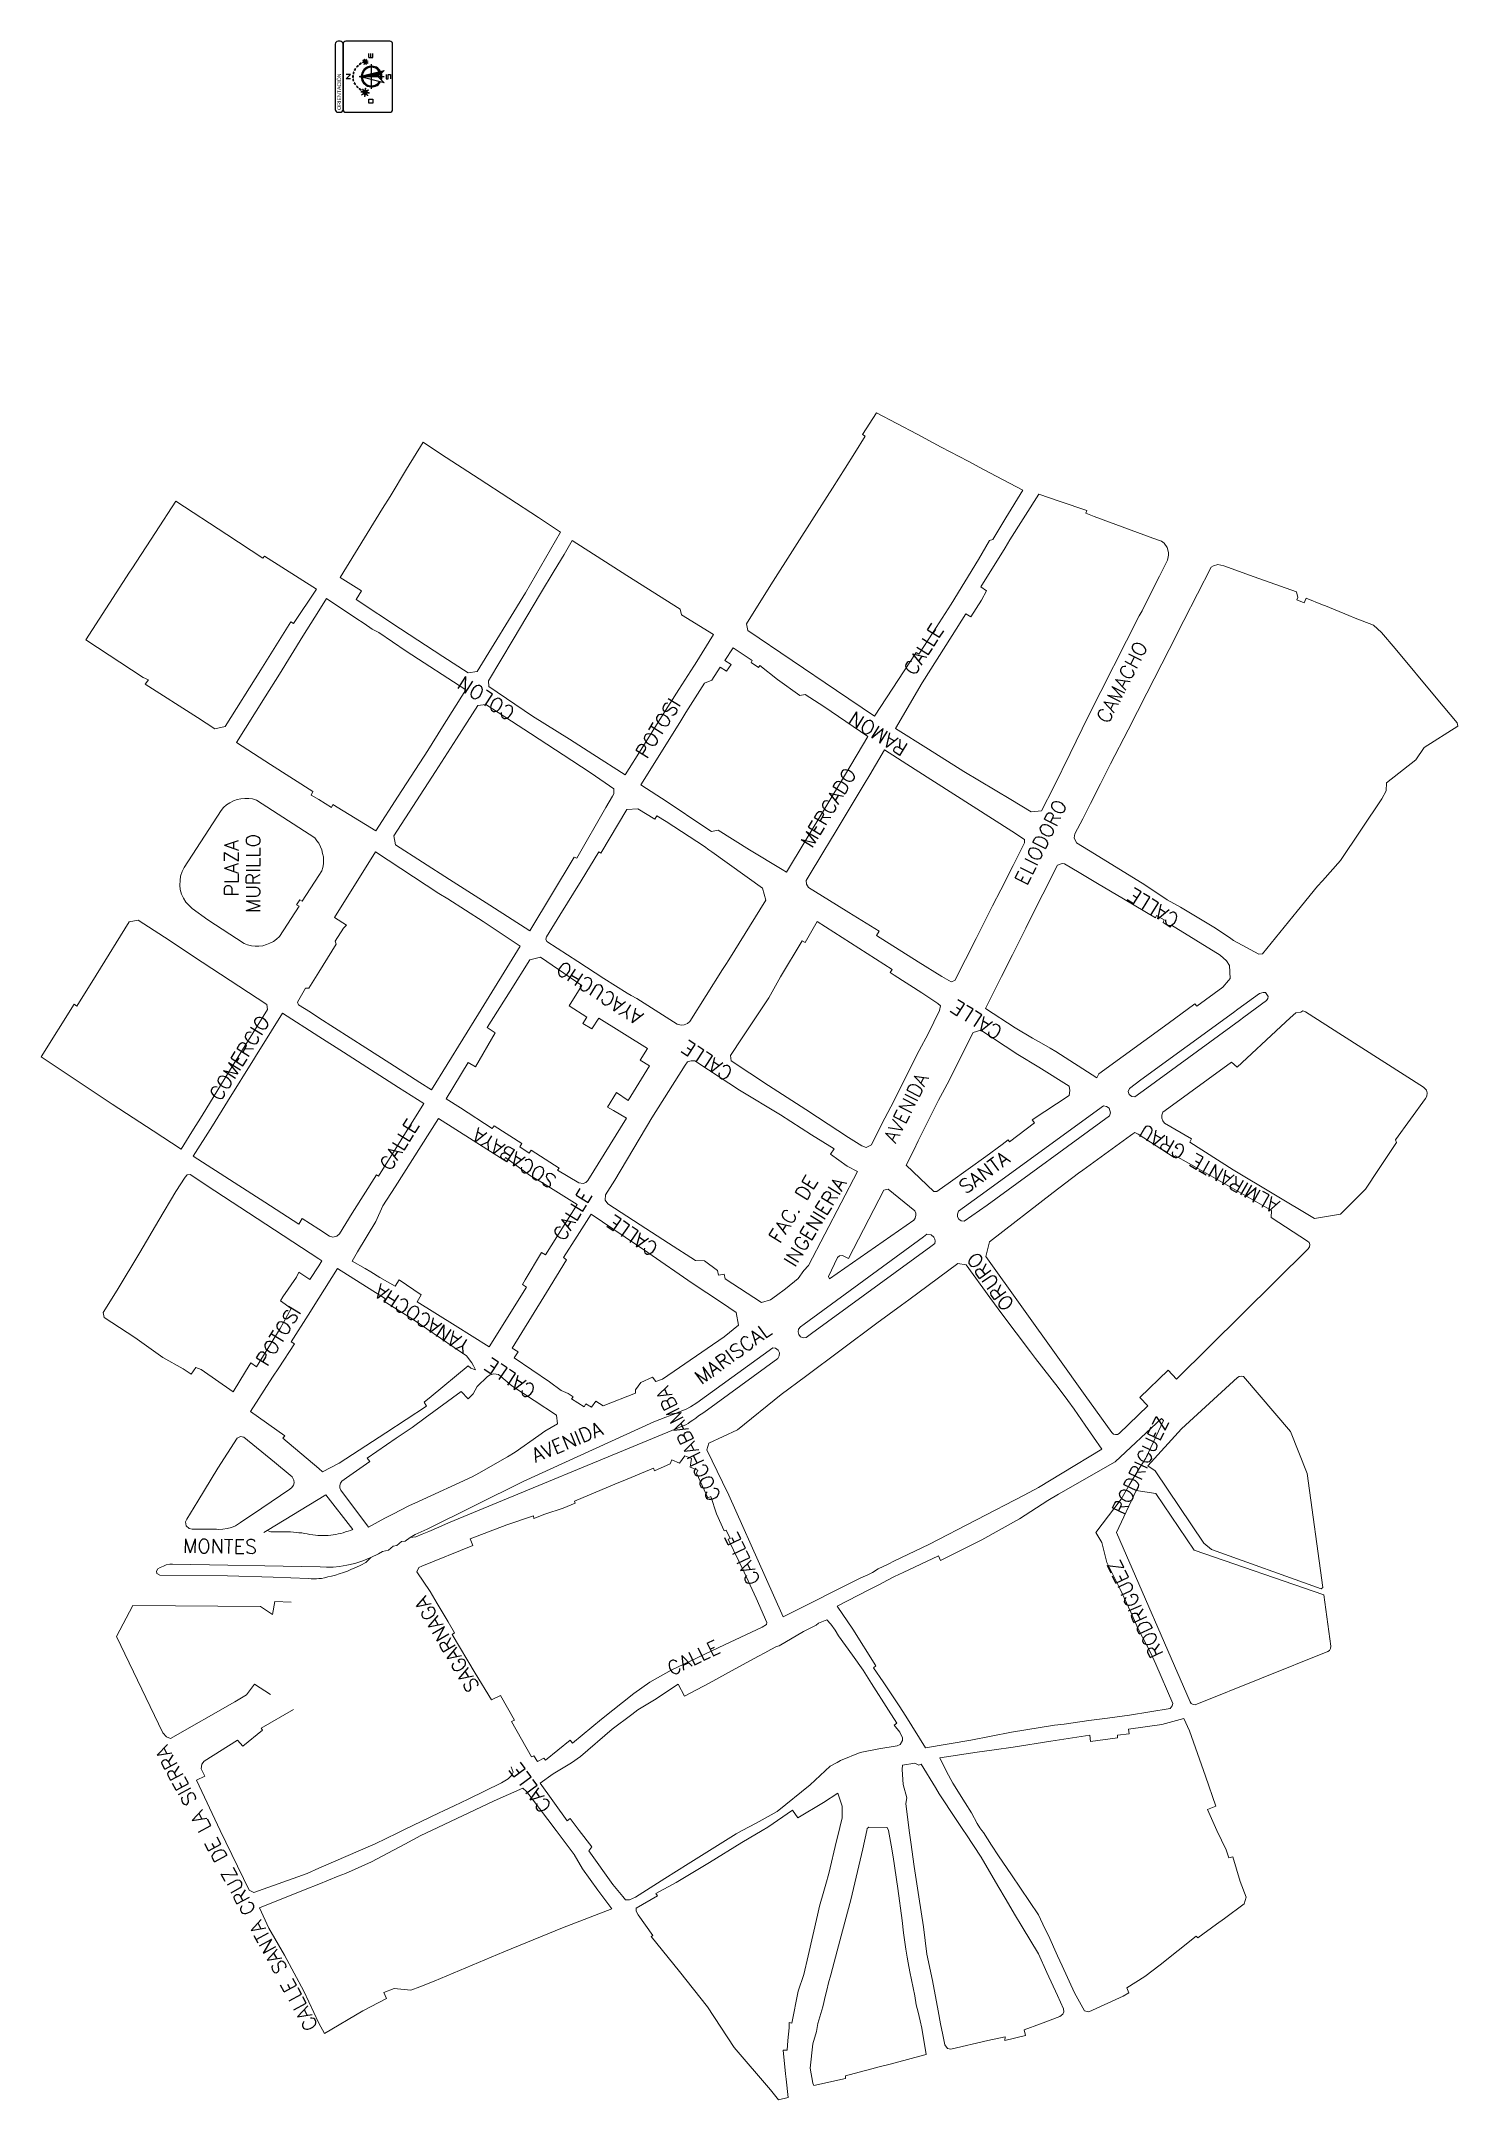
# Model space of a CAD drawing. Header units: inches. Extents: x -2589 to 356, y 65 to 4263.
# Drawn here: x -2589 to -1883, y 3237 to 4263 of the extents above; entities that cross this region are included whole.
import ezdxf

# ---------------------------------------------------------------- set-up
doc = ezdxf.new("R2010")
doc.units = ezdxf.units.IN
doc.header["$MEASUREMENT"] = 0
doc.layers.get('0').update_dxf_attribs({"true_color": 0xc2ced6})
doc.layers.add('NCALLES', color=7, linetype='Continuous', lineweight=0)
doc.layers.add('TRAZOS', color=7, linetype='Continuous', lineweight=0)
doc.layers.add('www.dwgautocad.com', color=7, linetype='Continuous')
doc.styles.add('PDF Swis721 Ex BT', font='swisse.ttf')
doc.styles.add('ROMANS', font='ROMANS', dxfattribs={"height": 0.2})

msp = doc.modelspace()

# ---------------------------------------------------------------- texts
at = {"style": 'PDF Swis721 Ex BT'}
msp.add_text('ORIENTACIÓN', height=1.871, rotation=90, dxfattribs=at).set_placement((-2439.3, 4228.3, -941.4))
at = {"layer": 'NCALLES', "style": 'ROMANS'}
for s, rotation, p in [('CALLE', 57.6589, (-2153.5, 3946, -941.4)), ('CAMACHO', 62.8632, (-2057.1, 3922.1, -941.4)), ('COLON', 146.8057, (-2352, 3929.5, -941.4)), ('POTOSI', 58.0796, (-2287, 3904.6, -941.4)), ('RAMON', 147.7772, (-2156.2, 3911.9, -941.4)), ('MERCADO', 59.015, (-2204.7, 3860.1, -941.4)), ('ELIODORO', 63.4644, (-2097.7, 3841.5, -941.4)), ('PLAZA', 90, (-2490.3, 3836.4, -941.4)), ('MURILLO', 90, (-2479.6, 3828.2, -941.4)), ('CALLE', 148.1752, (-2021.1, 3826.5, -941.4)), ('AYACUCHO', 147.0523, (-2288.2, 3778, -941.4)), ('CALLE', 147.8025, (-2109.2, 3770.6, -941.4)), ('COMERCIO', 58.0919, (-2499.4, 3734, -941.4)), ('CALLE', 146.6593, (-2243.5, 3750, -941.4)), ('AVENIDA', 63.1909, (-2163.1, 3713, -941.4)), ('CALLE', 57.9167, (-2414.6, 3699.2, -941.4)), ('SOCABAYA', 147.6769, (-2331.4, 3696.5, -941.4)), ('ALMIRANTE GRAU', 150.1539, (-1971.2, 3684.4, -941.4)), ('SANTA', 36.3627, (-2128.2, 3687.8, -941.4)), ('FAC. DE', 58.512, (-2220.6, 3663.2, -941.4)), ('INGENIERIA', 58.512, (-2213.2, 3651.3, -941.4)), ('CALLE', 58.6604, (-2328.2, 3664.2, -941.4)), ('CALLE', 145.4594, (-2280.7, 3662.5, -941.4)), ('ORURO', 125.2571, (-2103.6, 3633.3, -941.4)), ('YANACOCHA', 146.9226, (-2374.3, 3614.2, -941.4)), ('POTOSI', 58.2099, (-2476.1, 3601.9, -941.4)), ('MARISCAL', 36.1349, (-2259.8, 3592.9, -941.4)), ('CALLE', 146.439, (-2341.6, 3591.7, -941.4)), ('COCHABAMBA', 115.5696, (-2249.8, 3537.3, -941.4)), ('AVENIDA', 22.4441, (-2342.6, 3554.3, -941.4)), ('RODRIGUEZ', 64.5535, (-2049.1, 3527.7, -941.4)), ('CALLE', 115.5696, (-2230.1, 3495.5, -941.4)), ('MONTES', 359.3193, (-2518.1, 3509.4, -941.4)), ('RODRIGUEZ', 114.9604, (-2029.3, 3459.2, -941.4)), ('SAGARNAGA', 120.4397, (-2370.1, 3442.7, -941.4)), ('CALLE', 25.8929, (-2274.6, 3448, -941.4)), ('CALLE SANTA CRUZ DE LA SIERRA', 118.2123, (-2450.5, 3273.6, -941.4)), ('CALLE', 125.5753, (-2334.1, 3383.1, -941.4))]:
    msp.add_text(s, height=7, rotation=rotation, dxfattribs=at).set_placement(p)

# ---------------------------------------------------------------- blocks, each defined once
blk = doc.blocks.new('asol.')
at = {"true_color": 0xf8d731}
h = blk.add_hatch(color=40, dxfattribs=at)
h.dxf.hatch_style = 1
edge = h.paths.add_edge_path()
edge.add_ellipse((1403.15, 1337.39), major_axis=(-1.82, 1.27), ratio=1, start_angle=344.7725, end_angle=351.9725)
edge.add_line((1401.53, 1338.91), (1401.57, 1338.87))
edge.add_ellipse((1403.15, 1337.39), major_axis=(-1.78, 1.25), ratio=1, start_angle=344.7732, end_angle=351.9732, ccw=False)
edge.add_line((1401.77, 1339.06), (1401.74, 1339.1))
edge = h.paths.add_edge_path()
edge.add_line((1402.23, 1339.35), (1402.21, 1339.4))
edge.add_ellipse((1403.15, 1337.39), major_axis=(-1.82, 1.27), ratio=1, start_angle=330.374, end_angle=337.574)
edge.add_line((1401.96, 1339.26), (1401.99, 1339.22))
edge.add_ellipse((1403.15, 1337.39), major_axis=(-1.78, 1.25), ratio=1, start_angle=330.3725, end_angle=337.5725, ccw=False)
edge = h.paths.add_edge_path()
edge.add_ellipse((1403.15, 1337.39), major_axis=(-1.78, 1.25), ratio=1, start_angle=316.3057, end_angle=323.1733, ccw=False)
edge.add_line((1402.73, 1339.52), (1402.72, 1339.57))
edge.add_ellipse((1403.15, 1337.39), major_axis=(-1.82, 1.27), ratio=1, start_angle=316.28, end_angle=323.1769)
edge.add_line((1402.46, 1339.5), (1402.48, 1339.45))
h = blk.add_hatch(color=40, dxfattribs=at)
h.dxf.hatch_style = 1
edge = h.paths.add_edge_path()
edge.add_spline(control_points=[(1402.94, 1339.54), (1403.08, 1339.55), (1403.21, 1339.55)], knot_values=[0, 0, 0, 0.125664, 0.125664, 0.125664], weights=[1, 0.998027, 1], degree=2, periodic=0)
edge.add_line((1403.21, 1339.55), (1403.22, 1339.6))
edge.add_spline(control_points=[(1403.22, 1339.6), (1403.08, 1339.6), (1402.94, 1339.59)], knot_values=[0, 0, 0, 0.125664, 0.125664, 0.125664], weights=[1, 0.998027, 1], degree=2, periodic=0)
edge.add_line((1402.94, 1339.59), (1402.94, 1339.54))
h = blk.add_hatch(color=40, dxfattribs=at)
h.dxf.hatch_style = 1
edge = h.paths.add_edge_path()
edge.add_line((1404.41, 1339.1), (1404.38, 1339.06))
edge.add_ellipse((1402.99, 1337.39), major_axis=(1.78, 1.25), ratio=1, start_angle=8.0268, end_angle=15.2268, ccw=False)
edge.add_line((1404.57, 1338.87), (1404.61, 1338.91))
edge.add_ellipse((1402.99, 1337.39), major_axis=(1.82, 1.27), ratio=1, start_angle=8.0275, end_angle=15.2275)
edge = h.paths.add_edge_path()
edge.add_ellipse((1402.99, 1337.39), major_axis=(1.78, 1.25), ratio=1, start_angle=22.4275, end_angle=29.6275, ccw=False)
edge.add_line((1404.16, 1339.22), (1404.18, 1339.26))
edge.add_ellipse((1402.99, 1337.39), major_axis=(1.82, 1.27), ratio=1, start_angle=22.426, end_angle=29.626)
edge.add_line((1403.94, 1339.4), (1403.92, 1339.35))
edge = h.paths.add_edge_path()
edge.add_line((1403.66, 1339.45), (1403.68, 1339.5))
edge.add_ellipse((1402.99, 1337.39), major_axis=(1.82, 1.27), ratio=1, start_angle=36.8231, end_angle=43.72)
edge.add_line((1403.42, 1339.57), (1403.41, 1339.52))
edge.add_ellipse((1402.99, 1337.39), major_axis=(1.78, 1.25), ratio=1, start_angle=36.8267, end_angle=43.6943, ccw=False)
h = blk.add_hatch(color=256)
edge = h.paths.add_edge_path()
edge.add_ellipse((1400.9, 1337.91), major_axis=(0.176, -0.224), ratio=1, start_angle=269.9936, end_angle=449.9936, ccw=False)
edge.add_ellipse((1400.9, 1337.91), major_axis=(0.176, -0.224), ratio=1, start_angle=89.9935, end_angle=269.9935, ccw=False)
h = blk.add_hatch(color=40, dxfattribs=at)
edge = h.paths.add_edge_path()
edge.add_ellipse((1400.9, 1337.91), major_axis=(0.176, -0.224), ratio=1, start_angle=269.9936, end_angle=449.9936, ccw=False)
edge.add_ellipse((1400.9, 1337.91), major_axis=(0.176, -0.224), ratio=1, start_angle=89.9935, end_angle=269.9935, ccw=False)
h = blk.add_hatch(color=40, dxfattribs=at)
h.dxf.hatch_style = 1
edge = h.paths.add_edge_path()
edge.add_spline(control_points=[(1401.26, 1338.46), (1401.33, 1338.58), (1401.42, 1338.68)], knot_values=[0, 0, 0, 0.125664, 0.125664, 0.125664], weights=[1, 0.998027, 1], degree=2, periodic=0)
edge.add_line((1401.42, 1338.68), (1401.38, 1338.71))
edge.add_spline(control_points=[(1401.38, 1338.71), (1401.29, 1338.61), (1401.22, 1338.49)], knot_values=[0, 0, 0, 0.125664, 0.125664, 0.125664], weights=[1, 0.998027, 1], degree=2, periodic=0)
edge.add_line((1401.22, 1338.49), (1401.26, 1338.46))
h = blk.add_hatch(color=40, dxfattribs=at)
h.dxf.hatch_style = 1
edge = h.paths.add_edge_path()
edge.add_spline(control_points=[(1404.72, 1338.68), (1404.81, 1338.58), (1404.88, 1338.46)], knot_values=[0, 0, 0, 0.125664, 0.125664, 0.125664], weights=[1, 0.998027, 1], degree=2, periodic=0)
edge.add_line((1404.88, 1338.46), (1404.93, 1338.49))
edge.add_spline(control_points=[(1404.93, 1338.49), (1404.85, 1338.61), (1404.76, 1338.71)], knot_values=[0, 0, 0, 0.125664, 0.125664, 0.125664], weights=[1, 0.998027, 1], degree=2, periodic=0)
edge.add_line((1404.76, 1338.71), (1404.72, 1338.68))
h = blk.add_hatch(color=256)
edge = h.paths.add_edge_path()
edge.add_ellipse((1405.11, 1337.88), major_axis=(0.178, -0.091), ratio=1, start_angle=89.9932, end_angle=269.9932, ccw=False)
edge.add_ellipse((1405.11, 1337.88), major_axis=(0.178, -0.091), ratio=1, start_angle=269.9937, end_angle=449.9937, ccw=False)
h = blk.add_hatch(color=40, dxfattribs=at)
edge = h.paths.add_edge_path()
edge.add_ellipse((1405.11, 1337.88), major_axis=(0.178, -0.091), ratio=1, start_angle=89.9932, end_angle=269.9932, ccw=False)
edge.add_ellipse((1405.11, 1337.88), major_axis=(0.178, -0.091), ratio=1, start_angle=269.9937, end_angle=449.9937, ccw=False)
for p, q in [((1402.48, 1339.45), (1402.46, 1339.5)), ((1402.48, 1339.45), (1402.46, 1339.5)), ((1402.71, 1339.52), (1402.72, 1339.57)), ((1402.71, 1339.52), (1402.72, 1339.57)), ((1402.73, 1339.52), (1402.72, 1339.57)), ((1402.73, 1339.52), (1402.72, 1339.57)), ((1403.66, 1339.45), (1403.68, 1339.5)), ((1403.66, 1339.45), (1403.68, 1339.5)), ((1400.54, 1337.93), (1400.34, 1337.96)), ((1400.54, 1337.93), (1400.34, 1337.96)), ((1400.55, 1337.97), (1400.35, 1338)), ((1400.55, 1337.97), (1400.35, 1338)), ((1400.61, 1337.7), (1400.45, 1337.58)), ((1400.61, 1337.7), (1400.45, 1337.58)), ((1400.63, 1337.67), (1400.47, 1337.54)), ((1400.63, 1337.67), (1400.47, 1337.54)), ((1400.66, 1338.18), (1400.54, 1338.34)), ((1400.66, 1338.18), (1400.54, 1338.34)), ((1400.7, 1338.21), (1400.57, 1338.36)), ((1400.7, 1338.21), (1400.57, 1338.36)), ((1400.84, 1337.55), (1400.82, 1337.35)), ((1400.84, 1337.55), (1400.82, 1337.35)), ((1400.88, 1337.54), (1400.86, 1337.35)), ((1400.88, 1337.54), (1400.86, 1337.35)), ((1400.93, 1338.27), (1400.95, 1338.47)), ((1400.93, 1338.27), (1400.95, 1338.47)), ((1400.97, 1338.27), (1400.99, 1338.47)), ((1400.97, 1338.27), (1400.99, 1338.47)), ((1401.11, 1337.61), (1401.24, 1337.45)), ((1401.11, 1337.61), (1401.24, 1337.45)), ((1401.15, 1337.63), (1401.27, 1337.48)), ((1401.15, 1337.63), (1401.27, 1337.48)), ((1401.18, 1338.15), (1401.34, 1338.27)), ((1401.18, 1338.15), (1401.34, 1338.27)), ((1401.2, 1338.12), (1401.36, 1338.24)), ((1401.2, 1338.12), (1401.36, 1338.24)), ((1401.26, 1337.85), (1401.46, 1337.82)), ((1401.26, 1337.85), (1401.46, 1337.82)), ((1401.27, 1337.88), (1401.47, 1337.86)), ((1401.27, 1337.88), (1401.47, 1337.86)), ((1401.57, 1338.87), (1401.53, 1338.91)), ((1401.57, 1338.87), (1401.53, 1338.91)), ((1401.77, 1339.06), (1401.74, 1339.1)), ((1401.77, 1339.06), (1401.74, 1339.1)), ((1401.99, 1339.22), (1401.96, 1339.26)), ((1401.99, 1339.22), (1401.96, 1339.26)), ((1402.23, 1339.35), (1402.21, 1339.4)), ((1402.23, 1339.35), (1402.21, 1339.4)), ((1403.92, 1339.35), (1403.94, 1339.4)), ((1403.92, 1339.35), (1403.94, 1339.4)), ((1404.16, 1339.22), (1404.18, 1339.26)), ((1404.16, 1339.22), (1404.18, 1339.26)), ((1404.38, 1339.06), (1404.41, 1339.1)), ((1404.38, 1339.06), (1404.41, 1339.1)), ((1404.57, 1338.87), (1404.61, 1338.91)), ((1404.57, 1338.87), (1404.61, 1338.91)), ((1404.86, 1337.82), (1404.73, 1337.78)), ((1404.86, 1337.82), (1404.73, 1337.78)), ((1404.87, 1337.79), (1404.74, 1337.75)), ((1404.87, 1337.79), (1404.74, 1337.75)), ((1404.87, 1337.99), (1404.75, 1338.05)), ((1404.87, 1337.99), (1404.75, 1338.05)), ((1404.89, 1338.01), (1404.76, 1338.08)), ((1404.89, 1338.01), (1404.76, 1338.08)), ((1404.98, 1337.66), (1404.92, 1337.54)), ((1404.98, 1337.66), (1404.92, 1337.54)), ((1405, 1337.65), (1404.94, 1337.53)), ((1405, 1337.65), (1404.94, 1337.53)), ((1405.02, 1338.12), (1404.97, 1338.25)), ((1405.02, 1338.12), (1404.97, 1338.25)), ((1405.04, 1338.13), (1405, 1338.26)), ((1405.04, 1338.13), (1405, 1338.26)), ((1405.17, 1337.64), (1405.22, 1337.5)), ((1405.17, 1337.64), (1405.22, 1337.5)), ((1405.2, 1337.65), (1405.24, 1337.51)), ((1405.2, 1337.65), (1405.24, 1337.51)), ((1405.21, 1338.12), (1405.28, 1338.24)), ((1405.21, 1338.12), (1405.28, 1338.24)), ((1405.24, 1338.1), (1405.3, 1338.23)), ((1405.24, 1338.1), (1405.3, 1338.23)), ((1405.33, 1337.76), (1405.45, 1337.69)), ((1405.33, 1337.76), (1405.45, 1337.69)), ((1405.34, 1337.78), (1405.47, 1337.72)), ((1405.34, 1337.78), (1405.47, 1337.72)), ((1405.35, 1337.98), (1405.48, 1338.02)), ((1405.35, 1337.98), (1405.48, 1338.02)), ((1405.35, 1337.95), (1405.49, 1337.99)), ((1405.35, 1337.95), (1405.49, 1337.99))]:
    blk.add_line(p, q)
for points in [[(1402.94, 1339.54), (1402.94, 1339.59)], [(1403.21, 1339.55), (1403.22, 1339.6)], [(1401.26, 1338.46), (1401.22, 1338.49)], [(1401.42, 1338.68), (1401.38, 1338.71)], [(1404.72, 1338.68), (1404.76, 1338.71)], [(1404.88, 1338.46), (1404.93, 1338.49)]]:
    blk.add_lwpolyline(points, close=True)
at = {"extrusion": (0, 0, -1)}
for centre, major_axis, start_param, end_param in [((1403.15, 1337.39), (-1.82, 1.27), 0.642684, 0.763059), ((1403.15, 1337.39), (-1.82, 1.27), 0.642684, 0.763059), ((1403.15, 1337.39), (-1.78, 1.25), 0.642747, 0.762609), ((1403.15, 1337.39), (-1.78, 1.25), 0.642747, 0.762609), ((1400.9, 1337.91), (0.348, -0.443), 2.321141, 2.391677), ((1400.9, 1337.91), (0.348, -0.443), 2.321141, 2.391677), ((1400.9, 1337.91), (0.348, -0.443), 1.535648, 1.606184), ((1400.9, 1337.91), (0.348, -0.443), 1.535648, 1.606184), ((1400.9, 1337.91), (0.348, -0.443), 3.106444, 3.17698), ((1400.9, 1337.91), (0.348, -0.443), 3.106444, 3.17698), ((1400.9, 1337.91), (0.225, -0.287), 2.30158, 2.410565), ((1400.9, 1337.91), (0.225, -0.287), 2.30158, 2.410565), ((1400.9, 1337.91), (0.176, -0.224), 1.570796369239125, 7.853981676418711), ((1400.9, 1337.91), (0.176, -0.224), 1.570796369239125, 7.853981676418711), ((1400.9, 1337.91), (0.225, -0.287), 1.516441, 1.625426), ((1400.9, 1337.91), (0.225, -0.287), 1.516441, 1.625426), ((1400.9, 1337.91), (0.225, -0.287), 3.087194, 3.19618), ((1400.9, 1337.91), (0.225, -0.287), 3.087194, 3.19618), ((1400.9, 1337.91), (0.348, -0.443), 0.750168, 0.820704), ((1400.9, 1337.91), (0.348, -0.443), 0.750168, 0.820704), ((1400.9, 1337.91), (0.225, -0.287), 0.731148, 0.840134), ((1400.9, 1337.91), (0.225, -0.287), 0.731148, 0.840134), ((1400.9, 1337.91), (0.226, -0.287), 3.873043, 3.982028), ((1400.9, 1337.91), (0.226, -0.287), 3.873043, 3.982028), ((1400.9, 1337.91), (0.349, -0.443), 3.892882, 3.963418), ((1400.9, 1337.91), (0.349, -0.443), 3.892882, 3.963418), ((1400.9, 1337.91), (0.225, -0.287), -0.054382, 0.054604), ((1400.9, 1337.91), (0.225, -0.287), -0.054382, 0.054604), ((1400.9, 1337.91), (0.225, -0.287), 4.658, 4.766985), ((1400.9, 1337.91), (0.225, -0.287), 4.658, 4.766985), ((1400.9, 1337.91), (0.348, -0.443), -0.035132, 0.035404), ((1400.9, 1337.91), (0.348, -0.443), -0.035132, 0.035404), ((1400.9, 1337.91), (0.225, -0.287), -0.839713, -0.730728), ((1400.9, 1337.91), (0.225, -0.287), -0.839713, -0.730728), ((1400.9, 1337.91), (0.348, -0.443), 4.677246, 4.747782), ((1400.9, 1337.91), (0.348, -0.443), 4.677246, 4.747782), ((1400.9, 1337.91), (0.348, -0.443), -0.820237, -0.749701), ((1400.9, 1337.91), (0.348, -0.443), -0.820237, -0.749701), ((1403.15, 1337.39), (-1.82, 1.27), 0.140106, 0.26577), ((1403.15, 1337.39), (-1.82, 1.27), 0.140106, 0.26577), ((1403.15, 1337.39), (-1.78, 1.25), 0.140095, 0.265759), ((1403.15, 1337.39), (-1.78, 1.25), 0.140095, 0.265759), ((1403.15, 1337.39), (-1.82, 1.27), 0.391408, 0.517072), ((1403.15, 1337.39), (-1.82, 1.27), 0.391408, 0.517072), ((1403.15, 1337.39), (-1.78, 1.25), 0.391433, 0.517097), ((1403.15, 1337.39), (-1.78, 1.25), 0.391433, 0.517097), ((1405.11, 1337.88), (0.351, -0.179), 2.321247, 2.391783), ((1405.11, 1337.88), (0.351, -0.179), 2.321247, 2.391783), ((1405.11, 1337.88), (0.351, -0.179), 3.106431, 3.176967), ((1405.11, 1337.88), (0.351, -0.179), 3.106431, 3.176967), ((1405.11, 1337.88), (0.227, -0.116), 2.301151, 2.410136), ((1405.11, 1337.88), (0.227, -0.116), 2.301151, 2.410136), ((1405.11, 1337.88), (0.227, -0.116), 3.087212, 3.196198), ((1405.11, 1337.88), (0.227, -0.116), 3.087212, 3.196198), ((1405.11, 1337.88), (0.178, -0.091), 1.570788, 7.853973), ((1405.11, 1337.88), (0.178, -0.091), 1.570788, 7.853973), ((1405.11, 1337.88), (0.351, -0.179), 1.535656, 1.606192), ((1405.11, 1337.88), (0.351, -0.179), 1.535656, 1.606192), ((1405.11, 1337.88), (0.351, -0.18), 3.890337, 3.960873), ((1405.11, 1337.88), (0.351, -0.18), 3.890337, 3.960873), ((1405.11, 1337.88), (0.227, -0.116), 1.516424, 1.625409), ((1405.11, 1337.88), (0.227, -0.116), 1.516424, 1.625409), ((1405.11, 1337.88), (0.227, -0.116), 3.871658, 3.980643), ((1405.11, 1337.88), (0.227, -0.116), 3.871658, 3.980643), ((1405.11, 1337.88), (0.227, -0.116), 0.7309, 0.839885), ((1405.11, 1337.88), (0.227, -0.116), 0.7309, 0.839885), ((1405.11, 1337.88), (0.227, -0.116), 4.658008, 4.766993), ((1405.11, 1337.88), (0.227, -0.116), 4.658008, 4.766993), ((1405.11, 1337.88), (0.351, -0.18), 0.749405, 0.819941), ((1405.11, 1337.88), (0.351, -0.18), 0.749405, 0.819941), ((1405.11, 1337.88), (0.351, -0.179), 4.677241, 4.747777), ((1405.11, 1337.88), (0.351, -0.179), 4.677241, 4.747777), ((1405.11, 1337.88), (0.227, -0.116), -0.054401, 0.054584), ((1405.11, 1337.88), (0.227, -0.116), -0.054401, 0.054584), ((1405.11, 1337.88), (0.227, -0.116), -0.840013, -0.731028), ((1405.11, 1337.88), (0.227, -0.116), -0.840013, -0.731028), ((1405.11, 1337.88), (0.351, -0.179), -0.819683, -0.749147), ((1405.11, 1337.88), (0.351, -0.179), -0.819683, -0.749147)]:
    blk.add_ellipse(centre, major_axis=major_axis, ratio=1, start_param=start_param, end_param=end_param, dxfattribs=at)
for major_axis, start_param, end_param in [((1.78, 1.25), 0.642747, 0.762609), ((1.78, 1.25), 0.642747, 0.762609), ((1.82, 1.27), 0.642684, 0.763059), ((1.82, 1.27), 0.642684, 0.763059), ((1.78, 1.25), 0.391433, 0.517097), ((1.78, 1.25), 0.391433, 0.517097), ((1.82, 1.27), 0.391408, 0.517072), ((1.82, 1.27), 0.391408, 0.517072), ((1.78, 1.25), 0.140095, 0.265759), ((1.78, 1.25), 0.140095, 0.265759), ((1.82, 1.27), 0.140106, 0.26577), ((1.82, 1.27), 0.140106, 0.26577)]:
    blk.add_ellipse((1402.99, 1337.39), major_axis=major_axis, ratio=1, start_param=start_param, end_param=end_param)
for points in [[(1403.22, 1339.6), (1403.08, 1339.6), (1402.94, 1339.59), (1403.08, 1339.6), (1403.22, 1339.6)], [(1403.21, 1339.55), (1403.08, 1339.55), (1402.94, 1339.54), (1403.08, 1339.55), (1403.21, 1339.55)], [(1401.38, 1338.71), (1401.29, 1338.61), (1401.22, 1338.49), (1401.29, 1338.61), (1401.38, 1338.71)], [(1401.42, 1338.68), (1401.33, 1338.58), (1401.26, 1338.46), (1401.33, 1338.58), (1401.42, 1338.68)], [(1404.72, 1338.68), (1404.81, 1338.58), (1404.88, 1338.46), (1404.81, 1338.58), (1404.72, 1338.68)], [(1404.76, 1338.71), (1404.85, 1338.61), (1404.93, 1338.49), (1404.85, 1338.61), (1404.76, 1338.71)]]:
    blk.add_rational_spline(points, [1, 0.998026728428, 1, 0.998026728428, 1], degree=2, knots=[0, 0, 0, 0.1256637, 0.1256637, 0.2513274, 0.2513274, 0.2513274])
blk = doc.blocks.new('DIREC.')
for p, q in [((1411.23, 1336.59), (1411.8, 1336.59)), ((1411.23, 1336.3), (1411.8, 1336.3))]:
    blk.add_line(p, q)
blk.add_lwpolyline([(1404.96, 1336.59), (1405.53, 1336.59), (1405.53, 1336.02), (1404.96, 1336.02)], close=True)
for points in [[(1411.23, 1336.59), (1411.23, 1336.02), (1411.8, 1336.02)], [(1408.89, 1334.19), (1408.32, 1334.19), (1408.32, 1333.9), (1408.89, 1333.9), (1408.89, 1333.62), (1408.32, 1333.62)]]:
    blk.add_lwpolyline(points)
at = {"layer": 'www.dwgautocad.com'}
for p, q in [((1408.63, 1337.91), (1408.63, 1334.49)), ((1406.92, 1336.2), (1410.34, 1336.2))]:
    blk.add_line(p, q, dxfattribs=at)
blk.add_lwpolyline([(1408.32, 1339.11), (1408.32, 1339.68), (1408.89, 1339.11), (1408.89, 1339.68)], dxfattribs=at)
at = {"layer": 'www.dwgautocad.com', "const_width": 0.0713}
for points in [[(1408.53, 1337.51, 0.392385), (1407.31, 1336.2, 1)], [(1410.02, 1336.2, 0.414214), (1408.63, 1337.59, 1)], [(1407.9, 1335.01, -0.261393), (1407.24, 1336.2, -1)], [(1408.63, 1334.81, -0.083997), (1408.17, 1334.89, -1)], [(1409.95, 1336.2, -0.414214), (1408.63, 1334.88, -1)]]:
    blk.add_lwpolyline(points, format="xyb", dxfattribs=at)
at = {"layer": 'www.dwgautocad.com'}
blk.add_lwpolyline([(1408.63, 1337.91), (1409.48, 1334.49), (1408.63, 1335.34), (1407.77, 1334.49)], close=True, dxfattribs=at)
for radius, start, end in [(1.43, 92.8842, 239.0434), (1.28, 94.8313, 237.0962), (1.43, 250.1041, 87.1158), (1.28, 253.1255, 85.1687)]:
    blk.add_arc((1408.63, 1336.2), radius, start, end, dxfattribs=at)
blk.add_solid([(1408.63, 1337.91), (1409.48, 1334.49), (1408.63, 1335.34)], dxfattribs=at)
blk.add_blockref('asol.', (5.55, -0.82))

# ---------------------------------------------------------------- linework, layer by layer
at = {"elevation": -941.4}
msp.add_lwpolyline([(-2442.2, 4228.5, 0.413605), (-2440.8, 4227.1), (-2439.7, 4227.1, 0.414214), (-2438.3, 4228.5), (-2438.3, 4261.1, 0.414831), (-2439.7, 4262.5), (-2440.8, 4262.5, 0.414221), (-2442.2, 4261.1)], format="xyb", close=True, dxfattribs=at)
msp.add_lwpolyline([(-2436.9, 4262.5, 0.414221), (-2438.3, 4261.1), (-2438.3, 4228.5, 0.413605), (-2436.9, 4227.1), (-2415, 4227.1, 0.414214), (-2413.6, 4228.5), (-2413.6, 4261.1, 0.414831), (-2415, 4262.5), (-2436.9, 4262.5)], format="xyb", dxfattribs=at)
at = {"layer": 'TRAZOS'}
msp.add_line((-2477.8, 3519.5, -941.4), (-2476.1, 3520.5, -941.4), dxfattribs=at)
at = {"layer": 'TRAZOS', "elevation": -941.4}
for points in [[(-2099.7, 4038.9), (-2119.3, 4049.2), (-2126.9, 4053.3), (-2140.3, 4060.3), (-2152.3, 4066.7), (-2172.6, 4077.3), (-2179.5, 4066.5), (-2178.1, 4065.7), (-2183.4, 4057.4), (-2188.2, 4049.8), (-2194.4, 4039.9), (-2202.4, 4027.3), (-2225.1, 3991.6), (-2237.3, 3972.3), (-2236.7, 3968.9), (-2192.5, 3939.1), (-2173.5, 3926.3), (-2152.7, 3958), (-2151.4, 3957.2), (-2144.3, 3968.1), (-2135.3, 3982), (-2121.7, 4004.3), (-2116.3, 4013.8), (-2114.6, 4014.3), (-2108.1, 4025.1), (-2099.7, 4038.9)], [(-2329.9, 4017.9), (-2341, 4025.2), (-2370.5, 4044.4), (-2389.8, 4057), (-2398.4, 4062.7), (-2406.6, 4049.3), (-2414.9, 4035.7), (-2418.7, 4029.7), (-2439.8, 3995.3), (-2429.1, 3988.7), (-2431.7, 3984.3), (-2409.6, 3969.8), (-2388.5, 3956), (-2375.9, 3947.8), (-2371.4, 3948.5), (-2347.4, 3987.7), (-2329.9, 4017.9)], [(-2451.6, 3989.5), (-2477.5, 4006), (-2478.2, 4005), (-2496.2, 4016.8), (-2521.6, 4033.4), (-2531.8, 4017.7), (-2543.5, 3999.6), (-2544.6, 3997.9), (-2566.4, 3964.3), (-2537.8, 3945.5), (-2535.2, 3944.4), (-2536.9, 3942.1), (-2510.8, 3925.5), (-2502.1, 3919.9), (-2497, 3921.1), (-2479.3, 3949.3), (-2464.3, 3973.3), (-2462.9, 3972.4), (-2451.6, 3989.5)], [(-2027, 4006.5), (-2027.1, 4007.8), (-2027.7, 4010.2), (-2029.2, 4012.4), (-2030.6, 4013.5), (-2034.9, 4014.9), (-2064.1, 4025.7), (-2068.2, 4027.3), (-2067.7, 4028.7), (-2081, 4033.2), (-2091.6, 4036.8), (-2106.1, 4014.1), (-2108.5, 4010.1), (-2120.6, 3990.6), (-2117.8, 3988.7), (-2120.3, 3984.1), (-2125.6, 3975.7), (-2128.1, 3977.2), (-2134.8, 3966.5), (-2149.8, 3942.8), (-2163, 3920.1), (-2146.6, 3909.8), (-2129.1, 3898.7), (-2105.6, 3884.7), (-2095.4, 3878.6), (-2090.3, 3879.1), (-2084.2, 3891), (-2076, 3907.6), (-2067, 3926.1), (-2041.6, 3976.2), (-2040.2, 3978.8), (-2038.3, 3982.6), (-2031.6, 3996), (-2027.5, 4004), (-2027, 4006.5)], [(-2253.8, 3967), (-2269.7, 3976.7), (-2270.4, 3979.6), (-2296.9, 3996.4), (-2324.2, 4013.7), (-2328.2, 4006.8), (-2333.1, 3998.7), (-2339.9, 3987.4), (-2353.6, 3964.5), (-2365.8, 3943.8), (-2365.6, 3941.1), (-2343.9, 3926.3), (-2325.5, 3914.7), (-2313.9, 3907.3), (-2297.7, 3897), (-2289, 3910.9), (-2279.6, 3925.9), (-2271, 3939.5), (-2263.6, 3951.2), (-2262.8, 3952.2), (-2253.8, 3967)], [(-1899.7, 3910.6), (-1903.9, 3904.5), (-1918.4, 3893.1), (-1918.6, 3889), (-1920.8, 3885), (-1941.3, 3854.3), (-1950.4, 3844.2), (-1952.8, 3841.5), (-1963, 3829.1), (-1980.3, 3807.9), (-1982.1, 3807.7), (-1994.6, 3814.5), (-1996.7, 3815.9), (-2004.5, 3821.2), (-2021.1, 3831), (-2027.7, 3834.7), (-2038.9, 3842.2), (-2063.9, 3857.7), (-2072.9, 3863.2), (-2074.1, 3865.7), (-2073.7, 3867.6), (-2069.8, 3875.1), (-2066, 3882.7), (-2060.9, 3892.6), (-2055.9, 3902.5), (-2047.2, 3919.5), (-2037.9, 3937.7), (-2026.8, 3959.5), (-2019.5, 3973.9), (-2005.8, 4000.4), (-2004.6, 4001.2), (-2002.4, 4001.8), (-1999.5, 4001.2), (-1984.3, 3995.6), (-1963.3, 3988.1), (-1962.7, 3985.4), (-1963.2, 3984.2), (-1959.5, 3982.7), (-1958.5, 3985), (-1950.3, 3981.7), (-1948.8, 3981.2), (-1937.2, 3976.4), (-1934, 3975.1), (-1924.9, 3971.6), (-1920.9, 3968), (-1914.2, 3959.9), (-1893.7, 3935.4), (-1883.2, 3922.9), (-1882.9, 3921.3), (-1899.7, 3910.6)], [(-2396.1, 3909.2), (-2410.9, 3886.3), (-2422, 3869.1), (-2443.3, 3882.2), (-2444.1, 3880.8), (-2450.4, 3884.7), (-2454.1, 3886.9), (-2453.4, 3888.7), (-2474.4, 3902.1), (-2491.4, 3913.1), (-2477.1, 3935.9), (-2470, 3947.2), (-2458.3, 3966.1), (-2450.4, 3978.7), (-2446.5, 3984.8), (-2431.9, 3975.1), (-2427.7, 3972.4), (-2423.8, 3969.6), (-2420.5, 3967.9), (-2406.8, 3958.7), (-2377.2, 3939.4), (-2388.8, 3921), (-2396.1, 3909.2)], [(-2176.8, 3916.1), (-2198.7, 3931), (-2208.1, 3937.1), (-2210.8, 3936.6), (-2221.9, 3944.5), (-2230.7, 3951.5), (-2231.4, 3950.5), (-2235, 3952.9), (-2234.4, 3954), (-2243.9, 3960.3), (-2248.1, 3954), (-2244.9, 3951.9), (-2247.2, 3948.6), (-2250.4, 3950.6), (-2254.6, 3944.2), (-2258.3, 3942.7), (-2267.5, 3928), (-2270.5, 3923.1), (-2289.9, 3892), (-2276.9, 3883.5), (-2258.1, 3870.9), (-2254.8, 3868.8), (-2251.4, 3869.4), (-2235.8, 3859.6), (-2219.6, 3849.8), (-2217.4, 3848.5), (-2198.3, 3880.2), (-2188, 3897.4), (-2176.8, 3916.1)], [(-2303.4, 3887.5), (-2303.4, 3890.1), (-2314.7, 3897.9), (-2324.3, 3904.1), (-2344.9, 3917.6), (-2367.2, 3932.1), (-2371.1, 3931.5), (-2381.7, 3915), (-2392.2, 3898.7), (-2413, 3866.6), (-2412.2, 3862.1), (-2385.2, 3844.8), (-2365.1, 3832), (-2345.3, 3819.3), (-2323.2, 3856), (-2321.9, 3855.5), (-2307.3, 3880.8), (-2304, 3886.3), (-2303.4, 3887.5)], [(-2098.8, 3864.8), (-2105.1, 3868.9), (-2153.2, 3899.6), (-2168.5, 3909.4), (-2175.9, 3897), (-2178.7, 3892.4), (-2192.2, 3869.9), (-2196.4, 3862.8), (-2198.2, 3859.8), (-2207.6, 3844.3), (-2207.4, 3842.6), (-2206.4, 3840.9), (-2192.5, 3832.3), (-2186.3, 3828.4), (-2171.2, 3819.1), (-2172.5, 3816.9), (-2151.8, 3803.9), (-2139.9, 3796.5), (-2135.4, 3793.9), (-2133.5, 3794.6), (-2122.9, 3815.4), (-2114.7, 3831.7), (-2110.6, 3839.7), (-2104.4, 3851.9), (-2098.8, 3863.1), (-2098.8, 3864.8)], [(-2448, 3854.4), (-2448.1, 3856.2), (-2448.5, 3857.9), (-2448.9, 3859.6), (-2449.5, 3861.2), (-2450.4, 3862.9), (-2451.3, 3864.2), (-2452.4, 3865.6), (-2481.4, 3884.4), (-2483.4, 3885), (-2485.3, 3885.2), (-2487.2, 3885.3), (-2489.2, 3885.1), (-2491.1, 3884.7), (-2492.9, 3884.1), (-2494.7, 3883.1), (-2496.3, 3882), (-2497.8, 3880.7), (-2499, 3879.2), (-2517.4, 3850.8), (-2518.4, 3848.8), (-2519.2, 3846.6), (-2519.5, 3844.4), (-2519.6, 3842.1), (-2519.4, 3839.9), (-2518.7, 3837.6), (-2517.8, 3835.6), (-2516.6, 3833.6), (-2515.1, 3832), (-2513.4, 3830.5), (-2505.7, 3824.7), (-2487.6, 3813), (-2485.9, 3812.3), (-2483.9, 3811.8), (-2482.1, 3811.6), (-2480.2, 3811.6), (-2478.3, 3811.9), (-2476.4, 3812.4), (-2474.7, 3813.1), (-2472.9, 3814), (-2471.4, 3815.1), (-2470, 3816.4), (-2460.2, 3831.5), (-2461.4, 3832.2), (-2459.9, 3834.8), (-2458.6, 3834.1), (-2450.4, 3846.8), (-2448.8, 3849.2), (-2448.4, 3850.9), (-2448.1, 3852.6), (-2448, 3854.4)], [(-2227.6, 3834.6), (-2229.4, 3840.5), (-2254.5, 3858.6), (-2256.1, 3859.7), (-2258.2, 3861.3), (-2277.4, 3873.7), (-2281.9, 3876.6), (-2282.9, 3875), (-2291.4, 3880.1), (-2296.9, 3879.7), (-2309.8, 3858), (-2310.8, 3858.7), (-2319.7, 3844.2), (-2330.3, 3827.1), (-2336.9, 3816.3), (-2337.2, 3815.2), (-2336.8, 3813.9), (-2321.4, 3804), (-2308.4, 3795.5), (-2296.7, 3788.3), (-2294.7, 3787.1), (-2291.9, 3785.5), (-2271.9, 3772.8), (-2269.9, 3772.3), (-2268.4, 3772.4), (-2266.7, 3773.1), (-2265.6, 3774.2), (-2249.2, 3800.1), (-2247.6, 3802.6), (-2246.1, 3804.9), (-2227.6, 3834.6)], [(-2390.5, 3837.9), (-2386.1, 3835.3), (-2368.5, 3824), (-2350, 3811.6), (-2370.8, 3777.9), (-2394.2, 3740.1), (-2400, 3743.7), (-2415, 3753.4), (-2427, 3761), (-2450.4, 3776), (-2454.5, 3778.7), (-2460.5, 3782.5), (-2461, 3783.8), (-2457, 3790.7), (-2455.3, 3790.7), (-2450.3, 3798.7), (-2441.8, 3812.6), (-2442.3, 3814.2), (-2438, 3820.6), (-2436.5, 3822.1), (-2442.6, 3826), (-2422.1, 3858.7), (-2390.5, 3837.9)], [(-1996.3, 3795.6), (-1996.6, 3802.1), (-1998.2, 3804.3), (-2001.4, 3807.2), (-2025.6, 3822.1), (-2026.3, 3821.2), (-2029.7, 3823.4), (-2029.3, 3824.7), (-2033, 3827), (-2033.5, 3825.8), (-2049.5, 3835.3), (-2062.4, 3842.9), (-2071.6, 3848.4), (-2078.9, 3852.6), (-2080.1, 3852.8), (-2082.3, 3852), (-2096.9, 3823.1), (-2098.1, 3820.6), (-2104.8, 3807.3), (-2110.2, 3796.5), (-2118.2, 3780.6), (-2103.4, 3770.9), (-2094.8, 3765.8), (-2090.4, 3763.3), (-2086, 3760.8), (-2083.2, 3759.2), (-2062.8, 3746.1), (-2061.7, 3748), (-2027.3, 3773.1), (-2014, 3783), (-2013, 3781.7), (-2000, 3791.3), (-1997.1, 3794.5), (-1996.3, 3795.6)], [(-2475.9, 3780.1), (-2476.3, 3782.6), (-2508.4, 3803.7), (-2527.3, 3816.1), (-2540.3, 3824.6), (-2544.8, 3823.8), (-2561.3, 3797.2), (-2571, 3781.7), (-2572.3, 3782.8), (-2588.7, 3756.5), (-2553.3, 3733), (-2542.9, 3726.1), (-2532.9, 3719.6), (-2518.9, 3710.5), (-2513.6, 3719.1), (-2508.5, 3727.3), (-2497, 3746), (-2490.5, 3756.5), (-2475.9, 3780.1)], [(-2140.7, 3781.9), (-2141.9, 3783.1), (-2150, 3788.4), (-2163.7, 3797.2), (-2165.7, 3798.5), (-2164.7, 3800.1), (-2202.1, 3823.9), (-2208.1, 3813.5), (-2209.6, 3814.3), (-2220.4, 3796.4), (-2226.1, 3785.9), (-2239.4, 3766), (-2245.3, 3757.1), (-2244.9, 3754.5), (-2226.3, 3742.3), (-2207.8, 3730.2), (-2201.9, 3726.5), (-2186.4, 3716.3), (-2179.9, 3712.1), (-2177.6, 3711.4), (-2175.1, 3712.6), (-2169.9, 3723.2), (-2165.4, 3731.6), (-2151.2, 3759.7), (-2146.8, 3768), (-2141.1, 3779.6), (-2140.7, 3781.9)], [(-2285.6, 3752), (-2290.3, 3754.9), (-2286.7, 3760.7), (-2310.9, 3775.7), (-2314.3, 3770.4), (-2318.8, 3773.1), (-2316.8, 3776.3), (-2325.6, 3781.9), (-2319.3, 3792), (-2340, 3806.1), (-2345.2, 3804.9), (-2355, 3789.3), (-2366.5, 3771.1), (-2362.5, 3768.4), (-2372.3, 3751.6), (-2375.9, 3753.7), (-2386.9, 3735.6), (-2379.8, 3731.1), (-2364, 3720.8), (-2363, 3722.2), (-2349.3, 3713.4), (-2350.3, 3711.6), (-2345.5, 3708.6), (-2344.6, 3710.1), (-2330.7, 3701.1), (-2331.5, 3700), (-2320.9, 3693.7), (-2318.6, 3693.4), (-2317.3, 3693.9), (-2316.4, 3694.9), (-2297, 3726), (-2303.6, 3729.7), (-2306.5, 3731.5), (-2302, 3738.8), (-2296.2, 3734.8), (-2285.6, 3752)], [(-1977.4, 3786.6), (-1977.5, 3785.5), (-1978.3, 3784.5), (-1989.5, 3776.3), (-1991.7, 3774.6), (-2037.9, 3740.9), (-2043.8, 3736.6), (-2045.4, 3736.7), (-2046.6, 3737.7), (-2047.1, 3739.2), (-2046.5, 3740.7), (-2040.8, 3745), (-1994.7, 3778.6), (-1992.5, 3780.3), (-1981.8, 3788.1), (-1979.9, 3788.6), (-1978.7, 3788.6), (-1977.4, 3786.6)], [(-2438.1, 3758.8), (-2410.7, 3741.2), (-2398.1, 3733.2), (-2420.6, 3697.1), (-2421.6, 3697.7), (-2433.7, 3678.6), (-2440.1, 3668.3), (-2441.4, 3667.1), (-2443.3, 3666.6), (-2445, 3667.2), (-2450.4, 3670.6), (-2458.7, 3676), (-2460.4, 3673.2), (-2477.2, 3684.1), (-2492.6, 3693.9), (-2512.9, 3707), (-2503.4, 3722.2), (-2495.9, 3734.2), (-2482.4, 3755.8), (-2481.4, 3757.5), (-2479.4, 3760.7), (-2468.5, 3778.2), (-2450.4, 3766.6), (-2438.1, 3758.8)], [(-1899, 3735.7), (-1898.4, 3737), (-1898.2, 3738.5), (-1898.6, 3739.9), (-1900.1, 3741.4), (-1940.4, 3767.2), (-1958.8, 3778.9), (-1960.2, 3779.5), (-1961.1, 3778.8), (-1963.7, 3778.5), (-1966.4, 3776), (-1971.1, 3771.6), (-1992.8, 3751.4), (-1995.7, 3753.8), (-2028.8, 3729.8), (-2029.9, 3729), (-2030.3, 3727.4), (-2030.4, 3726), (-2029.9, 3724.6), (-2029, 3723.5), (-2015.6, 3715.6), (-2016.4, 3714), (-1994.9, 3700.2), (-1954.4, 3676), (-1941.3, 3678.2), (-1928.9, 3690.6), (-1922.5, 3700.4), (-1913.4, 3713.9), (-1914, 3715.2), (-1899, 3735.7)], [(-2076.2, 3739.7), (-2076.5, 3741.9), (-2091.7, 3751.4), (-2102.1, 3757.6), (-2120.5, 3769.8), (-2124.4, 3768.6), (-2137.4, 3742.9), (-2139.6, 3738.6), (-2141.6, 3734.9), (-2151.7, 3714.6), (-2154, 3710.1), (-2157.8, 3702.5), (-2143.9, 3689.5), (-2142.4, 3689.4), (-2135.6, 3694.2), (-2118.1, 3706.9), (-2109.9, 3712.9), (-2107, 3715.1), (-2106.3, 3714.1), (-2093.8, 3723.6), (-2095, 3725.2), (-2076.5, 3737.3), (-2076.2, 3739.7)], [(-2182, 3699.4), (-2187.2, 3702.1), (-2195.4, 3708), (-2193.6, 3710.6), (-2204.9, 3717.7), (-2220.4, 3727.6), (-2240.8, 3739.9), (-2261.6, 3753.5), (-2263, 3754.5), (-2264.9, 3754.6), (-2266.7, 3754.1), (-2267.8, 3752.4), (-2284.4, 3726.2), (-2302.9, 3695.1), (-2307.5, 3687.7), (-2307.7, 3685.1), (-2306.4, 3683.2), (-2290.3, 3672.8), (-2276.2, 3663.7), (-2262.7, 3655.1), (-2258.3, 3654.9), (-2251.8, 3650.1), (-2251.3, 3647.7), (-2248.5, 3648.3), (-2248, 3645.9), (-2229.9, 3634.1), (-2225.3, 3635.4), (-2222.4, 3637.6), (-2217.9, 3641), (-2211.6, 3646.1), (-2208.8, 3650.1), (-2206.4, 3652.6), (-2182, 3699.4)], [(-2321.7, 3683), (-2339, 3693.7), (-2345.4, 3697.6), (-2357.3, 3706.3), (-2358, 3705.1), (-2390.7, 3725.8), (-2412.4, 3691.7), (-2418.4, 3682.3), (-2421.9, 3674.4), (-2431.1, 3659.3), (-2433.7, 3654.7), (-2427.2, 3651), (-2424.5, 3649.4), (-2419.9, 3646.6), (-2412.4, 3642.2), (-2410.4, 3645.4), (-2399.3, 3638), (-2401.4, 3634.5), (-2382.5, 3622.6), (-2365.5, 3612), (-2346.9, 3641.8), (-2348.9, 3643.1), (-2347.6, 3645.4), (-2339.4, 3659.1), (-2337.4, 3657.8), (-2321.7, 3683)], [(-2056, 3728.6), (-2056.7, 3731), (-2057.9, 3731.8), (-2059.4, 3732.1), (-2120.9, 3687.5), (-2131.6, 3679.6), (-2132.2, 3678.2), (-2132.2, 3676.8), (-2131.5, 3675.6), (-2130.3, 3674.8), (-2128.9, 3674.6), (-2117.4, 3682.6), (-2056.5, 3727.2), (-2056, 3728.6)], [(-1957.4, 3660.9), (-1956.8, 3661.8), (-1956.7, 3663), (-1957, 3664), (-1957.8, 3664.7), (-1975.9, 3676.5), (-1975.8, 3679.9), (-2010.7, 3699.9), (-2023.6, 3707.2), (-2024.2, 3706.4), (-2042.1, 3718), (-2043.8, 3718.9), (-2044.9, 3718.2), (-2046, 3717.3), (-2069.8, 3700.1), (-2071.9, 3698.6), (-2084.5, 3688.9), (-2116.2, 3664.4), (-2118.1, 3657.1), (-2082.2, 3606.9), (-2068.6, 3587.8), (-2055.3, 3569.3), (-2054.5, 3568.6), (-2053.5, 3568.3), (-2052.5, 3568.4), (-2051.6, 3568.9), (-2037.4, 3582.7), (-2041.4, 3586.8), (-2027.2, 3600.4), (-2023, 3596), (-1957.4, 3660.9)], [(-2450.4, 3655.9), (-2448.8, 3654.8), (-2450.4, 3652.4), (-2454.9, 3645.5), (-2460.4, 3649.2), (-2461.5, 3646.7), (-2468.3, 3637), (-2469.5, 3634.9), (-2464.1, 3631.2), (-2469.6, 3621.2), (-2481.4, 3602.1), (-2484.3, 3604.1), (-2486.9, 3599.7), (-2493, 3589.6), (-2509, 3600.8), (-2511.6, 3601.8), (-2514, 3598.4), (-2518, 3601), (-2528.1, 3606.7), (-2542.1, 3616.7), (-2557.3, 3626.7), (-2557.8, 3629.1), (-2550.8, 3640.3), (-2539.6, 3659), (-2530, 3675.1), (-2521.6, 3689.4), (-2516.9, 3696.6), (-2516, 3697.8), (-2514.5, 3697.9), (-2502.2, 3689.8), (-2481.1, 3676), (-2450.4, 3655.9)], [(-2152.9, 3678.7), (-2153.4, 3679.8), (-2166.7, 3690.6), (-2168.8, 3690.1), (-2186.4, 3656), (-2189.5, 3657.5), (-2190.9, 3657.4), (-2191.9, 3656.6), (-2196.4, 3647.1), (-2195.9, 3645.9), (-2154, 3675.2), (-2153.3, 3676.2), (-2152.9, 3677.6), (-2152.9, 3678.7)], [(-2241.2, 3622.8), (-2242.5, 3629.2), (-2249.8, 3634.1), (-2264.4, 3643.8), (-2286.4, 3659.1), (-2314.6, 3678.1), (-2321.7, 3667.1), (-2328.5, 3656.5), (-2326.9, 3655.4), (-2336.9, 3639.1), (-2344.4, 3626.9), (-2354.1, 3611.3), (-2351.1, 3609.6), (-2353.1, 3606.6), (-2335.4, 3594.6), (-2329.6, 3590.2), (-2326.2, 3588.8), (-2323.6, 3587.2), (-2324.4, 3586.1), (-2318.1, 3582.2), (-2317.4, 3583.7), (-2314.5, 3582), (-2312.4, 3584.9), (-2308.7, 3582.6), (-2292.6, 3589), (-2292.6, 3590.6), (-2290, 3594.2), (-2284.2, 3597), (-2282.5, 3594.7), (-2279.2, 3596), (-2248.5, 3617.1), (-2241.2, 3622.8)], [(-2143.3, 3664.6), (-2143.4, 3665.7), (-2143.9, 3666.7), (-2145.3, 3667.8), (-2147.4, 3668.1), (-2149.1, 3666.8), (-2208.5, 3623.4), (-2210.4, 3622), (-2211.4, 3620.9), (-2211.6, 3619.5), (-2211.3, 3618.1), (-2210.4, 3617.1), (-2209, 3616.6), (-2207.6, 3616.7), (-2204.9, 3618.6), (-2145.5, 3662), (-2143.4, 3663.5), (-2143.3, 3664.6)], [(-2060.2, 3561.1), (-2068.6, 3573), (-2074.1, 3580.9), (-2077.2, 3585.3), (-2082.1, 3591.7), (-2093.3, 3606.2), (-2095.8, 3609.6), (-2102.9, 3619), (-2109.6, 3627.8), (-2116, 3636.6), (-2127.9, 3652.9), (-2132, 3653.5), (-2156.5, 3635.5), (-2160.1, 3632.8), (-2172.4, 3623.8), (-2207.9, 3597.3), (-2220, 3588.3), (-2241.7, 3570.7), (-2256.1, 3564), (-2257.1, 3560.8), (-2249.2, 3544.6), (-2246.1, 3538.1), (-2228, 3497.6), (-2219, 3477.6), (-2204.1, 3485), (-2194, 3490.1), (-2180.4, 3496.9), (-2176.8, 3498.5), (-2174.6, 3499.6), (-2171.7, 3501.5), (-2166.8, 3503.8), (-2163.5, 3505.4), (-2146.4, 3513.6), (-2099, 3538.2), (-2091.9, 3541.9), (-2080, 3549.1), (-2060.2, 3561.1)], [(-2417.9, 3634.8), (-2403.3, 3625.6), (-2382.9, 3611.7), (-2376.8, 3607.6), (-2374.2, 3604.1), (-2373.3, 3602.6), (-2372.3, 3600.5), (-2374.7, 3601.4), (-2375.9, 3602.6), (-2394.4, 3587.3), (-2397.9, 3584.4), (-2396.7, 3582.4), (-2416.9, 3569.2), (-2440.3, 3554), (-2448.5, 3549.8), (-2450.4, 3551.4), (-2468.3, 3566.6), (-2467.3, 3567.7), (-2484.4, 3579.9), (-2473.4, 3597), (-2470.3, 3601.6), (-2462.5, 3613.5), (-2464.1, 3614.5), (-2455.7, 3627.8), (-2450.4, 3636.3), (-2441, 3651.1), (-2417.2, 3636), (-2417.9, 3634.8)], [(-2404.8, 3517), (-2402, 3517.4), (-2398.8, 3518.7), (-2395.5, 3520.1), (-2390.6, 3522.2), (-2385.8, 3524.4), (-2271.7, 3571.5), (-2270.2, 3572.1), (-2268.8, 3572.6), (-2267.6, 3573.2), (-2266.4, 3573.9), (-2265.3, 3574.6), (-2264.1, 3575.5), (-2262.6, 3576.5), (-2261.2, 3577.6), (-2259.9, 3578.5), (-2258.6, 3579.3), (-2221.7, 3606.3), (-2221, 3607.6), (-2220.9, 3609.1), (-2221.6, 3610.4), (-2222.8, 3611.3), (-2224.2, 3611.6), (-2262.1, 3584.1), (-2265.2, 3582.2), (-2267.4, 3581), (-2270.4, 3579.8), (-2273.8, 3578.3), (-2277.5, 3577), (-2283.5, 3574.6), (-2348.5, 3545), (-2396.4, 3521.2), (-2402.4, 3518.6), (-2404.8, 3517)], [(-2331.4, 3573.7), (-2332, 3578), (-2354.2, 3592.6), (-2360.9, 3598.3), (-2363.1, 3598.6), (-2365, 3598.1), (-2366.4, 3597.3), (-2371.4, 3592.2), (-2373.4, 3588.7), (-2376, 3586.1), (-2379.5, 3589.8), (-2397.3, 3576.7), (-2403.9, 3571.9), (-2411.9, 3566.5), (-2426.2, 3556.6), (-2425, 3554.9), (-2436.5, 3546.8), (-2438.9, 3545.1), (-2439.6, 3544.1), (-2439.9, 3543), (-2439.9, 3541.8), (-2439.4, 3540.6), (-2425.6, 3522.2), (-2417.5, 3526.6), (-2413.5, 3528.6), (-2405.6, 3532.8), (-2400.7, 3535), (-2373.9, 3547.2), (-2370.6, 3549.1), (-2356.4, 3557.3), (-2352.6, 3559.6), (-2340.7, 3567.8), (-2337.7, 3570), (-2331.4, 3573.7)], [(-1950.2, 3492.2), (-1951, 3491.4), (-2005.6, 3511), (-2009.4, 3514.2), (-2033.7, 3550.3), (-2037.4, 3552.7), (-2020.5, 3571.2), (-1992.7, 3596.8), (-1991.8, 3597.3), (-1990.7, 3597.5), (-1989.7, 3597.2), (-1966.3, 3569.8), (-1958, 3548.9), (-1950.2, 3492.2)], [(-2024.9, 3434.3), (-2033.3, 3454), (-2035.9, 3459.4), (-2042.1, 3471.5), (-2045.8, 3479.8), (-2051.3, 3491.6), (-2055.5, 3500), (-2057.7, 3504.6), (-2060.2, 3514.6), (-2063.3, 3519.5), (-2050.7, 3536.2), (-2046.7, 3543.1), (-2041.3, 3551.9), (-2038.4, 3556.6), (-2029.6, 3575.4), (-2030.5, 3576.3), (-2053.6, 3554.8), (-2081.8, 3538.7), (-2087.1, 3535.5), (-2101.3, 3526.4), (-2120.1, 3515.9), (-2140.7, 3505.6), (-2141.7, 3507.9), (-2159.2, 3499.6), (-2163.6, 3497.6), (-2167.1, 3495.8), (-2171.4, 3493.5), (-2176.4, 3490.9), (-2192.2, 3482.8), (-2184.4, 3471.3), (-2172.8, 3453.1), (-2174.1, 3452.1), (-2169.2, 3445.1), (-2161.2, 3433.1), (-2158, 3428.1), (-2148.2, 3412.3), (-2125.6, 3416.1), (-2105.2, 3420.1), (-2083.8, 3423.5), (-2079, 3424.1), (-2066.7, 3425.8), (-2057.4, 3427.1), (-2046.5, 3428.6), (-2026.3, 3431.9), (-2025.2, 3433.1), (-2024.9, 3434.3)], [(-2462.7, 3544.3), (-2462.8, 3545.6), (-2463.6, 3547.3), (-2464.6, 3548.1), (-2472.5, 3554.6), (-2487.7, 3567), (-2489.4, 3567.3), (-2491.1, 3566.6), (-2500.6, 3551.6), (-2510.7, 3535.2), (-2516.2, 3526.2), (-2516.7, 3524.8), (-2516.4, 3522.8), (-2514.9, 3521.5), (-2513.4, 3521.2), (-2505.4, 3521.2), (-2501.4, 3521.2), (-2500.3, 3521.1), (-2498.2, 3521.2), (-2496, 3521.5), (-2493.9, 3522.1), (-2491.9, 3522.8), (-2489.4, 3524.5), (-2478.8, 3531.6), (-2464.8, 3541.2), (-2463.8, 3542), (-2463, 3543.1), (-2462.7, 3544.3)], [(-2227.2, 3474.7), (-2232.4, 3486.9), (-2238.5, 3499.7), (-2246.4, 3516.2), (-2245.4, 3516.6), (-2247.4, 3520.7), (-2248.4, 3520.3), (-2252.3, 3528.8), (-2255.1, 3537.5), (-2256.5, 3536.8), (-2262.2, 3549.1), (-2261.6, 3550.6), (-2265.4, 3552.1), (-2264.7, 3556.4), (-2268.1, 3557.7), (-2270.6, 3554.1), (-2274.5, 3555.7), (-2275.3, 3553.8), (-2283.1, 3550.2), (-2283.7, 3551.6), (-2296.7, 3546.1), (-2302.9, 3543.6), (-2323, 3535.1), (-2322.6, 3534.1), (-2328.7, 3531.7), (-2337.7, 3528.6), (-2343.2, 3526.5), (-2343.4, 3527.8), (-2356.7, 3523.4), (-2374.9, 3516.4), (-2373.7, 3513.1), (-2399.1, 3502.8), (-2400.5, 3502.1), (-2401.6, 3499.9), (-2394.9, 3490.1), (-2391.4, 3484.2), (-2385.9, 3475.1), (-2382.7, 3469.6), (-2383.9, 3468.8), (-2372.5, 3449.4), (-2364.4, 3436.1), (-2359.8, 3438.4), (-2352.9, 3426.1), (-2354.3, 3425.3), (-2344.4, 3407.8), (-2343.2, 3408.3), (-2341.4, 3405.5), (-2338.2, 3407.1), (-2337.5, 3406.1), (-2325.1, 3416), (-2323.9, 3414.6), (-2309.5, 3426.5), (-2293.4, 3439.4), (-2285.5, 3444.9), (-2274.8, 3450.9), (-2261.8, 3457.1), (-2251, 3462.2), (-2229.5, 3472.3), (-2227.4, 3473.7), (-2227.2, 3474.7)], [(-1946.2, 3462.9), (-1949.6, 3488.4), (-2014.3, 3510.7), (-2033.3, 3539), (-2043.1, 3540.4), (-2053, 3519.6), (-2016.3, 3435.1), (-2015.7, 3434.3), (-2014.8, 3433.8), (-2013.7, 3433.6), (-1947.7, 3460.2), (-1946.8, 3460.8), (-1946.3, 3461.7), (-1946.2, 3462.9)], [(-2476.1, 3520.5), (-2446.9, 3538.3), (-2433.4, 3521.1), (-2434.6, 3520.6), (-2435.8, 3520.2), (-2437, 3519.8), (-2438.2, 3519.4), (-2439.4, 3519.1), (-2440.7, 3518.8), (-2441.9, 3518.5), (-2443.2, 3518.3), (-2444.4, 3518.2), (-2445.7, 3518.1), (-2447, 3518), (-2448.2, 3518), (-2449.5, 3518), (-2450.8, 3518.1), (-2452, 3518.2), (-2453.3, 3518.4), (-2454.8, 3518.6), (-2456.1, 3518.9), (-2457.5, 3519.1), (-2458.9, 3519.3), (-2460.3, 3519.4), (-2461.7, 3519.6), (-2463, 3519.7), (-2464.4, 3519.8), (-2465.8, 3519.9), (-2467.2, 3519.9), (-2468.6, 3519.9), (-2470, 3519.9), (-2471.4, 3519.9), (-2472.8, 3519.9), (-2474.2, 3519.8), (-2476.1, 3520.5)], [(-2424.4, 3507.1), (-2420.6, 3508.9), (-2418.6, 3510.1), (-2415.6, 3510.8), (-2413.3, 3512.7), (-2411.5, 3513.1), (-2409.2, 3515), (-2407.4, 3515.2), (-2404.8, 3517)], [(-2421.7, 3508.4), (-2420.6, 3508.9), (-2418.6, 3510.1), (-2415.6, 3510.8), (-2413.3, 3512.7), (-2411.5, 3513.1), (-2409.2, 3515), (-2407.4, 3515.2), (-2404.8, 3517)], [(-2424.4, 3507.1), (-2428.5, 3505.4), (-2432.5, 3504.1), (-2436.4, 3503.2), (-2440.1, 3502.6), (-2443.2, 3502.2), (-2446.6, 3502.2), (-2449.7, 3502.4), (-2523.3, 3503.8), (-2524.6, 3503.8), (-2526.4, 3503.5), (-2527.7, 3502.7), (-2529.4, 3502.1), (-2530.5, 3501.4), (-2531.2, 3500.2), (-2531, 3499.1), (-2529.6, 3498.3), (-2495.9, 3497.9), (-2473.1, 3497.3), (-2455.5, 3496.6), (-2454.1, 3496.5), (-2452.7, 3496.5), (-2451.5, 3496.5), (-2450.4, 3496.6), (-2449, 3496.7), (-2447.6, 3497), (-2445.8, 3497.4), (-2444, 3497.8), (-2442.1, 3498.3), (-2440.3, 3498.9), (-2438.1, 3499.6), (-2436, 3500.3), (-2434, 3501.2), (-2431.9, 3502.1), (-2429.4, 3503.3), (-2426.9, 3504.6), (-2424.4, 3507.1)], [(-2474.5, 3438.8), (-2482.4, 3443.9), (-2486.4, 3438.6), (-2492.2, 3435.2), (-2524.2, 3416.9), (-2526.2, 3417.7), (-2528.1, 3419.8), (-2551.1, 3467.8), (-2543.1, 3483.2), (-2479.4, 3482.6), (-2473.5, 3478.7), (-2472.3, 3485.2), (-2464.2, 3484.8)], [(-2239.4, 3371.1), (-2242.5, 3369.4), (-2249.1, 3365.3), (-2266.3, 3354.4), (-2278, 3347.1), (-2292.6, 3337.9), (-2295.6, 3336.5), (-2297.5, 3336.6), (-2298.9, 3338.2), (-2303.9, 3344.2), (-2315.9, 3360.9), (-2314.4, 3362.9), (-2320.6, 3371.1), (-2325.1, 3377.1), (-2326.7, 3375.9), (-2340.1, 3394.6), (-2333.6, 3399.3), (-2324.5, 3404.7), (-2320, 3407.9), (-2304.3, 3421.5), (-2294.4, 3428.9), (-2291.4, 3431.2), (-2283.2, 3436.2), (-2271.4, 3443.9), (-2268.2, 3438), (-2255.9, 3444.4), (-2242.9, 3451.6), (-2233.4, 3456.7), (-2231.3, 3457.9), (-2228.2, 3459.6), (-2225.1, 3461.2), (-2222.4, 3462.7), (-2221.1, 3463.1), (-2208.9, 3470.2), (-2202.6, 3473.3), (-2201.5, 3474.3), (-2197.2, 3476.1), (-2195.2, 3473.8), (-2193.2, 3470.9), (-2191.4, 3468), (-2184.5, 3458.4), (-2179.2, 3451), (-2175.1, 3444.3), (-2166.6, 3431.1), (-2162.4, 3424.6), (-2163.8, 3423.6), (-2160.9, 3420), (-2159.6, 3417.3), (-2159.6, 3415.9), (-2160.8, 3413.9), (-2162.2, 3413.2), (-2171.4, 3411.7), (-2180.7, 3409.9), (-2190.4, 3406), (-2192.1, 3405), (-2195.6, 3403.1), (-2205.6, 3393.8), (-2222.1, 3380.5), (-2232.5, 3374.7), (-2239.4, 3371.1)], [(-2354.6, 3402.8), (-2353.5, 3400.1), (-2354.4, 3398.4), (-2356, 3396.8), (-2359.4, 3394.8), (-2376, 3386.7), (-2383, 3383.4), (-2388.2, 3380.9), (-2390.4, 3379.8), (-2408, 3371.4), (-2411.4, 3369.8), (-2422.3, 3364.5), (-2450.4, 3352.3), (-2456.1, 3349.7), (-2482.7, 3340.1), (-2485.1, 3341.3), (-2499.5, 3371.1), (-2511.3, 3396.2), (-2507.1, 3398.2), (-2509, 3401.8), (-2508.6, 3404.1), (-2507.5, 3405.6), (-2490.8, 3416.1), (-2488.2, 3413.1), (-2478.5, 3421.1), (-2479.1, 3422), (-2462.9, 3431.3)], [(-2002.9, 3371.1), (-2007.7, 3381.6), (-2003.5, 3383.2), (-2008.6, 3398.1), (-2016.6, 3420.7), (-2019.5, 3426.8), (-2030.4, 3423.8), (-2047, 3421.5), (-2046.7, 3419.3), (-2052.5, 3418.6), (-2052.5, 3417.2), (-2066, 3415.4), (-2066.2, 3418.6), (-2085.7, 3415.6), (-2104.5, 3412.6), (-2113.9, 3411.3), (-2122.3, 3410.1), (-2141, 3407.2), (-2137.7, 3400.4), (-2134.5, 3394.7), (-2128.3, 3384.8), (-2125.2, 3379.8), (-2122.3, 3374.5), (-2121, 3372.4), (-2120, 3371.1), (-2119.3, 3370.1), (-2115.3, 3363.7), (-2111.7, 3358.4), (-2105.3, 3349), (-2091.9, 3329.1), (-2088.7, 3322.3), (-2086.8, 3318.8), (-2082.4, 3308.7), (-2080, 3303.6), (-2073.9, 3290.2), (-2068.9, 3281.3), (-2066.8, 3280.8), (-2049.7, 3288.6), (-2046.8, 3290.2), (-2047.9, 3292.7), (-2038.9, 3298.3), (-2031.2, 3304.1), (-2013.2, 3318.5), (-2012.4, 3317.6), (-2003.1, 3324.4), (-1999.1, 3327.3), (-1989.3, 3334.5), (-1988.4, 3337.9), (-1991.4, 3345.6), (-1995, 3357.9), (-1997, 3357.5), (-1998.4, 3361.5), (-2002.9, 3371.1)], [(-2129.2, 3371.1), (-2130.2, 3372.6), (-2132.9, 3376.6), (-2141.3, 3389.4), (-2143.1, 3392.5), (-2150.2, 3404.2), (-2151.5, 3403.6), (-2153.5, 3404.6), (-2159.5, 3403.6), (-2159.8, 3401.5), (-2159.2, 3394), (-2157.5, 3387.3), (-2158, 3384.5), (-2156.3, 3371.1), (-2155.5, 3365.2), (-2153.7, 3353.2), (-2151.4, 3338), (-2149.1, 3323.1), (-2147.5, 3309.4), (-2144.6, 3296.4), (-2141.8, 3281.2), (-2140.6, 3274.7), (-2139.5, 3269.2), (-2138.5, 3264.3), (-2137.2, 3262.5), (-2135.5, 3262.1), (-2117.1, 3266.5), (-2108.5, 3268.2), (-2108.6, 3266.5), (-2098.3, 3268.9), (-2098.9, 3271.8), (-2090.9, 3274.8), (-2081.2, 3278.4), (-2079.7, 3279.6), (-2079.2, 3280.7), (-2079.4, 3282.3), (-2082.4, 3288.8), (-2087.6, 3300.3), (-2091.8, 3309.6), (-2099.9, 3323.1), (-2103.7, 3329.4), (-2108, 3336.6), (-2112.1, 3343.5), (-2120.4, 3357.8), (-2128, 3369.4), (-2129.2, 3371.1)], [(-2323.2, 3359.1), (-2332.2, 3371.1), (-2344.6, 3387.5), (-2346.9, 3390.5), (-2348.8, 3392.2), (-2363, 3385.9), (-2394.3, 3371.1), (-2399.5, 3368.6), (-2407.5, 3364.3), (-2424.1, 3355.5), (-2437, 3349.7), (-2440.7, 3348.3), (-2450.4, 3344.4), (-2457.2, 3341.7), (-2479.9, 3332.6), (-2475.3, 3322.4), (-2467.5, 3309), (-2457.8, 3291.1), (-2450.4, 3275), (-2447.6, 3269.9), (-2428.5, 3281.3), (-2416.6, 3287.4), (-2418, 3290.4), (-2412.9, 3292.4), (-2404.6, 3291.5), (-2400, 3293.2), (-2392.9, 3296), (-2358.2, 3310.7), (-2329, 3322.5), (-2304.4, 3332), (-2311.3, 3341.4), (-2319, 3351.9), (-2323.2, 3359.1)], [(-2191.1, 3371.1), (-2190.5, 3374), (-2189.7, 3377.2), (-2189.7, 3383.2), (-2191.8, 3389.6), (-2199, 3385.1), (-2211.8, 3377.3), (-2214.4, 3381.2), (-2226.7, 3372.8), (-2229.5, 3371.1), (-2236, 3367.2), (-2239.6, 3365.1), (-2255.8, 3355.2), (-2272.3, 3345.2), (-2282.5, 3339.6), (-2281.6, 3338.6), (-2292.2, 3332.3), (-2292.3, 3330.8), (-2291.2, 3329.1), (-2283.9, 3318.8), (-2284.8, 3318.2), (-2270.6, 3300.9), (-2256.8, 3283.2), (-2243.4, 3262.9), (-2225.3, 3241.8), (-2221.3, 3236.9), (-2216.5, 3238), (-2217.5, 3247.1), (-2217.8, 3249.9), (-2219.1, 3261.7), (-2217, 3261.6), (-2216.7, 3266.4), (-2216, 3272.7), (-2216.1, 3275.4), (-2214.7, 3275.1), (-2211.6, 3291.1), (-2208.8, 3299.3), (-2206.6, 3308.7), (-2202, 3328.9), (-2200.9, 3333.4), (-2198.7, 3340.8), (-2197.7, 3344.3), (-2196.3, 3349.6), (-2192.4, 3365.9), (-2191.1, 3371.1)], [(-2166.5, 3371.1), (-2167.2, 3372.6), (-2176.3, 3372.8), (-2177.1, 3372.1), (-2177.3, 3371.1), (-2179.4, 3362), (-2185.3, 3336.5), (-2186.9, 3330.4), (-2191.5, 3313.6), (-2193.7, 3305.4), (-2195.3, 3299.1), (-2196.4, 3295.1), (-2197.3, 3291.6), (-2197.9, 3289.1), (-2199.3, 3283.2), (-2201.8, 3274.9), (-2202.5, 3271), (-2204.3, 3264.8), (-2205.6, 3252.7), (-2204.3, 3245.2), (-2203.8, 3244.1), (-2187.9, 3247.5), (-2187.9, 3248.8), (-2181.1, 3250.6), (-2174.8, 3252.3), (-2171.2, 3253.3), (-2165.1, 3254.9), (-2153.5, 3258), (-2147.8, 3259.5), (-2150, 3272.6), (-2150.8, 3276.2), (-2151.8, 3280.6), (-2152.7, 3284.2), (-2153.5, 3288.7), (-2156, 3300.7), (-2156.8, 3305.1), (-2157.3, 3308), (-2158, 3311.9), (-2159, 3320.1), (-2159.8, 3326.2), (-2161.9, 3342.1), (-2164.3, 3357.9), (-2165.3, 3363.8), (-2166.5, 3371.1)]]:
    msp.add_lwpolyline(points, dxfattribs=at)

# ---------------------------------------------------------------- block references
at = {"xscale": 3.621967840189536, "yscale": 3.621967840189536, "zscale": 3.621967840189536, "rotation": 89.99999999999999}
msp.add_blockref('DIREC.', (2415.6, -857.1, -941.4), dxfattribs=at)

msp.set_redraw_order([(e.dxf.handle, doc.entitydb.next_handle()) for e in msp.query("TEXT MTEXT ATTDEF DIMENSION ARC_DIMENSION")])  # texts and dimensions are drawn at this point

doc.saveas('drawing.dxf')
